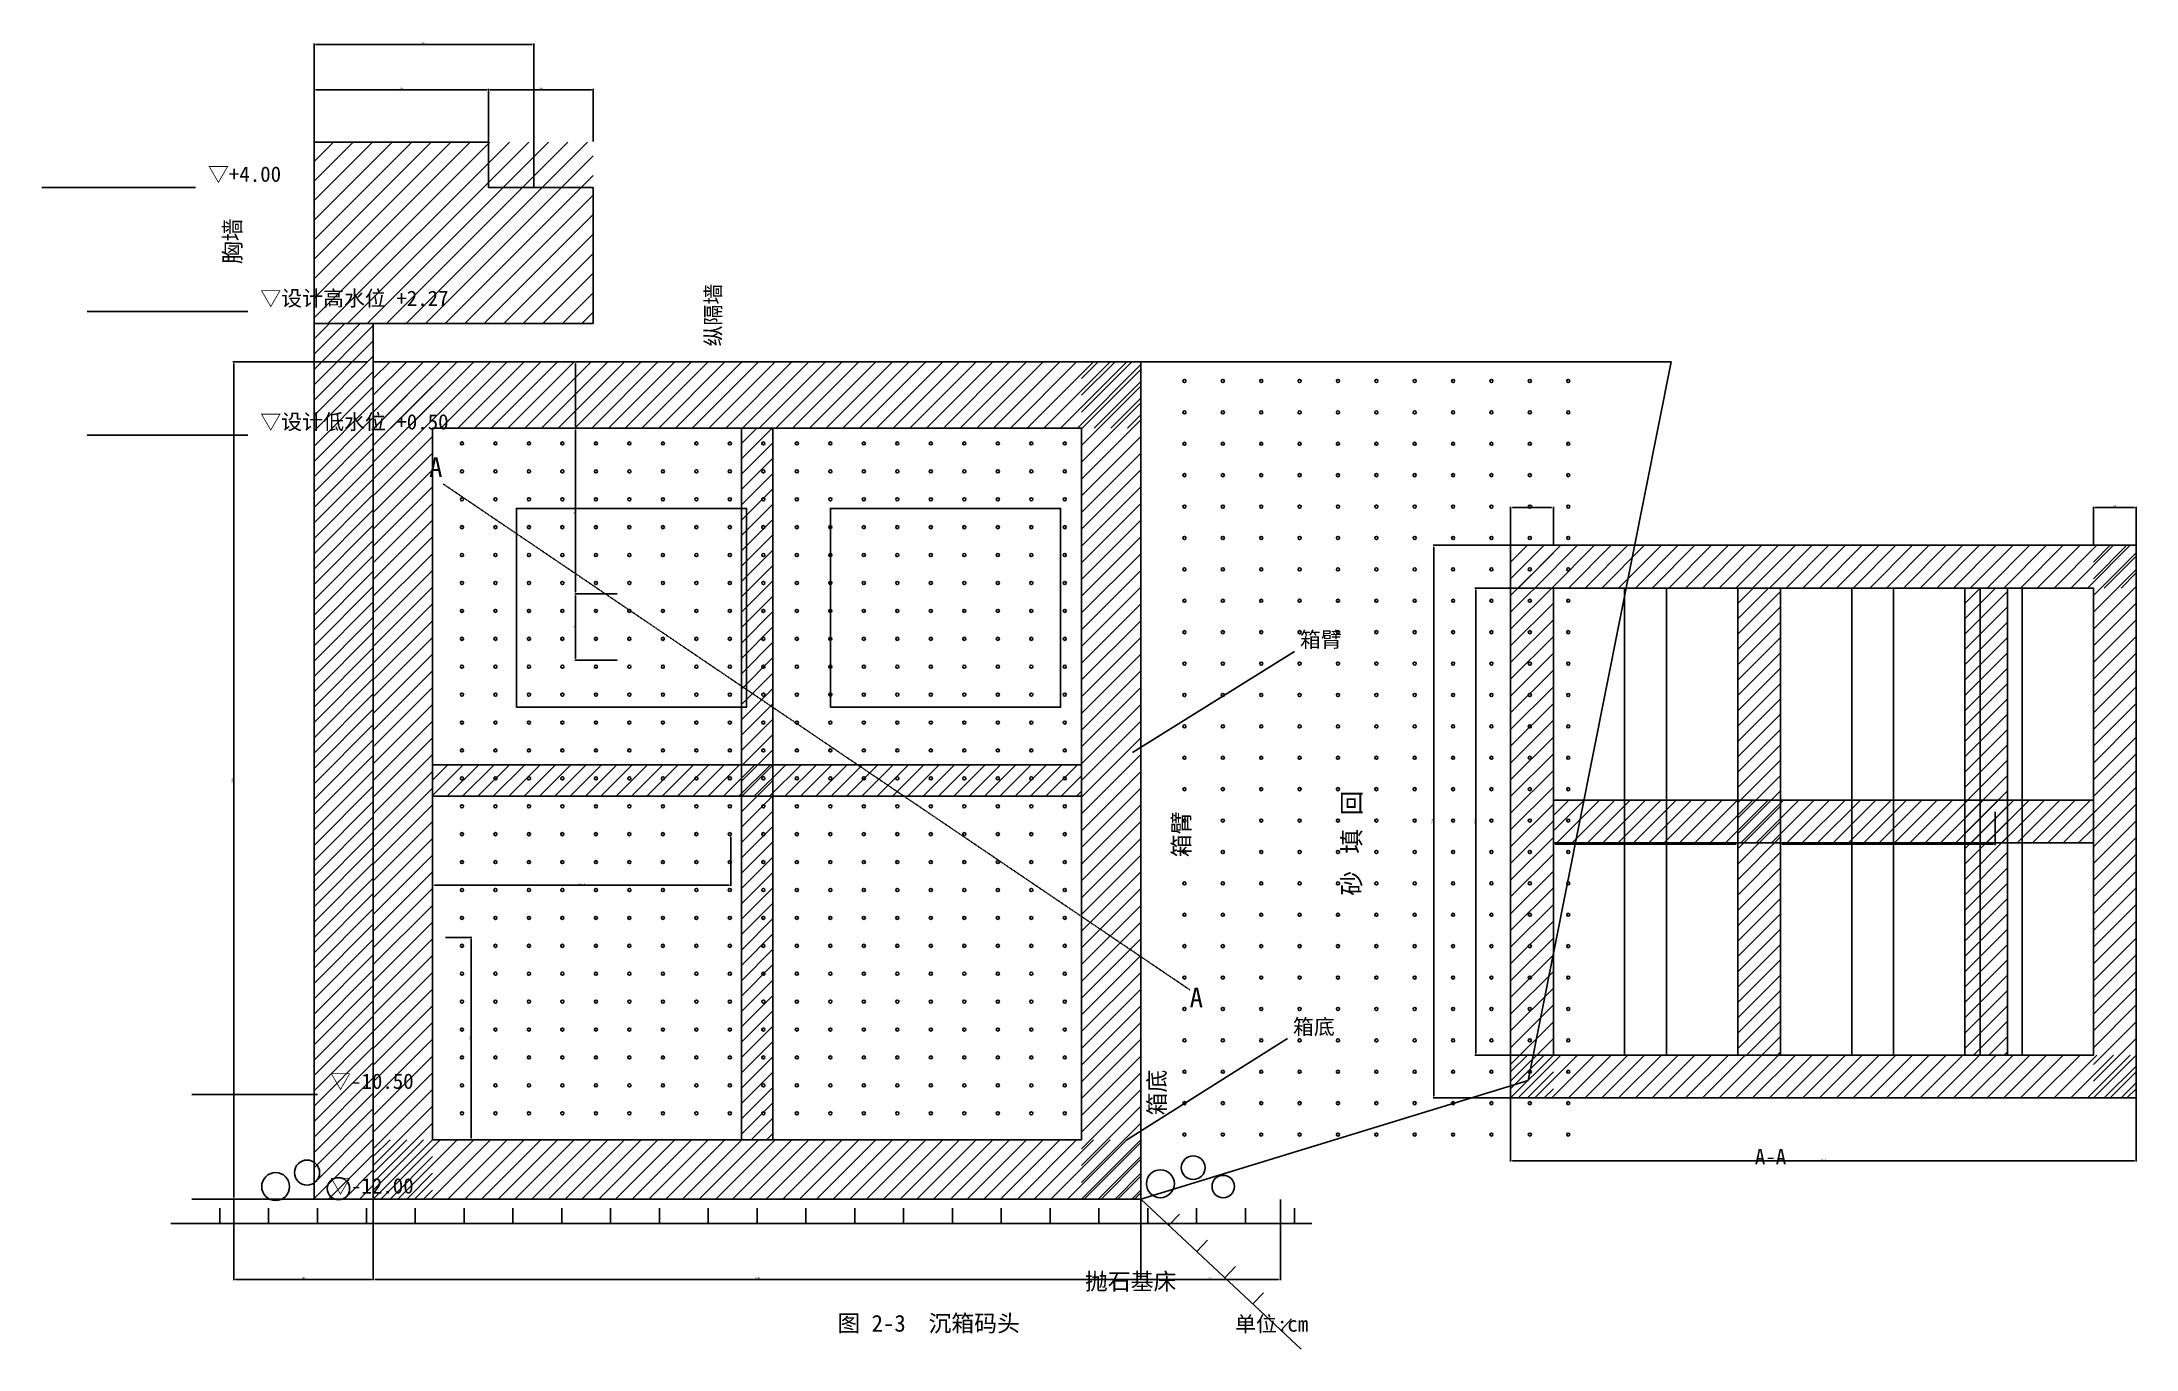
# Model space of a CAD drawing. Header units: metres. Extents: x 25 to 3026, y -95 to 1779.
import ezdxf

# ---------------------------------------------------------------- set-up
doc = ezdxf.new("R2010")
doc.units = ezdxf.units.M
doc.linetypes.add('DASHED', pattern=[0.75, 0.5, -0.25])
for name, color, linetype in [('BACKFILL', 8, 'Continuous'), ('CAISSON', 7, 'Continuous'), ('CENTER', 8, 'Continuous'), ('CUT', 7, 'Continuous'), ('DIM', 2, 'Continuous'), ('FOUNDATION', 8, 'Continuous'), ('HATCH', 8, 'Continuous'), ('LEVEL', 7, 'Continuous'), ('STRUCTURE', 7, 'Continuous'), ('TEXT', 7, 'Continuous')]:
    doc.layers.add(name, color=color, linetype=linetype)
doc.styles.add('CN-SIMSUN', font='SimSun.ttf')
doc.dimstyles.new('ISO-25', dxfattribs={"dimtxt": 2.5, "dimasz": 2.5, "dimexe": 1.25, "dimexo": 0.625, "dimtad": 1, "dimdsep": 46, "dimtxsty": 'Standard', "dimcen": 2.5, "dimadec": 0, "dimazin": 0, "dimtfac": 1, "dimtmove": 0, "dimatfit": 3, "dimfxl": 1, "dimarcsym": 0})

msp = doc.modelspace()

# ---------------------------------------------------------------- texts
at = {"layer": 'TEXT', "style": 'CN-SIMSUN'}
for s, height, p in [('▽+4.00', 22, (263, 1578)), ('▽设计高水位 +2.27', 22, (338, 1400)), ('▽设计低水位 +0.50', 22, (338, 1223)), ('A', 28, (580, 1155)), ('箱臂', 22, (1828, 911)), ('A', 28, (1670, 395)), ('箱底', 22, (1818, 356)), ('▽-10.50', 22, (438, 278)), ('A-A', 22, (2480, 170)), ('▽-12.00', 22, (438, 128)), ('抛石基床', 24, (1520, -10)), ('图 2-3  沉箱码头', 24, (1165, -70)), ('单位:cm', 22, (1735, -70))]:
    msp.add_text(s, height=height, dxfattribs=at).set_placement(p)
for s, height, p in [('胸墙', 24, (310, 1460)), ('纵隔墙', 22, (998, 1342)), ('回', 26, (1915, 670)), ('箱臂', 24, (1670, 610)), ('填', 26, (1915, 615)), ('砂', 26, (1915, 555)), ('箱底', 24, (1635, 240))]:
    msp.add_text(s, height=height, rotation=90, dxfattribs=at).set_placement(p)

# ---------------------------------------------------------------- blocks, each defined once
blk = doc.blocks.new('*D1')
at = {"layer": 'Defpoints', "color": 0, "transparency": 16777216}
for p in [(500, 120), (1600, 120), (1600, 5)]:
    blk.add_point(p, dxfattribs=at)
at = {"layer": 'DIM', "color": 0, "lineweight": -2, "transparency": 16777216}
for p, q in [((500, 119.4), (500, 3.8)), ((1600, 119.4), (1600, 3.8)), ((502.5, 5), (1597.5, 5))]:
    blk.add_line(p, q, dxfattribs=at)
at = {"layer": 'DIM', "color": 0, "transparency": 16777216}
for points in [[(502.5, 5.4), (502.5, 4.6), (500, 5)], [(1597.5, 5.4), (1597.5, 4.6), (1600, 5)]]:
    blk.add_solid(points, dxfattribs=at)
at = {"layer": 'DIM', "color": 0, "transparency": 16777216, "insert": (1050, 6.9), "char_height": 2.5, "attachment_point": 5}
blk.add_mtext('1100', dxfattribs=at)
blk = doc.blocks.new('*D2')
at = {"layer": 'Defpoints', "color": 0, "transparency": 16777216}
for p in [(300, 120), (500, 120), (500, 5)]:
    blk.add_point(p, dxfattribs=at)
at = {"layer": 'DIM', "color": 0, "lineweight": -2, "transparency": 16777216}
for p, q in [((300, 119.4), (300, 3.8)), ((500, 119.4), (500, 3.8)), ((302.5, 5), (497.5, 5))]:
    blk.add_line(p, q, dxfattribs=at)
at = {"layer": 'DIM', "color": 0, "transparency": 16777216}
for points in [[(302.5, 5.4), (302.5, 4.6), (300, 5)], [(497.5, 5.4), (497.5, 4.6), (500, 5)]]:
    blk.add_solid(points, dxfattribs=at)
at = {"layer": 'DIM', "color": 0, "transparency": 16777216, "insert": (400, 6.9), "char_height": 2.5, "attachment_point": 5}
blk.add_mtext('200', dxfattribs=at)
blk = doc.blocks.new('*D3')
at = {"layer": 'Defpoints', "color": 0, "transparency": 16777216}
for p in [(1600, 120), (1800, 120), (1800, 5)]:
    blk.add_point(p, dxfattribs=at)
at = {"layer": 'DIM', "color": 0, "lineweight": -2, "transparency": 16777216}
for p, q in [((1600, 119.4), (1600, 3.8)), ((1800, 119.4), (1800, 3.8)), ((1602.5, 5), (1797.5, 5))]:
    blk.add_line(p, q, dxfattribs=at)
at = {"layer": 'DIM', "color": 0, "transparency": 16777216}
for points in [[(1602.5, 5.4), (1602.5, 4.6), (1600, 5)], [(1797.5, 5.4), (1797.5, 4.6), (1800, 5)]]:
    blk.add_solid(points, dxfattribs=at)
at = {"layer": 'DIM', "color": 0, "transparency": 16777216, "insert": (1700, 6.9), "char_height": 2.5, "attachment_point": 5}
blk.add_mtext('200', dxfattribs=at)
blk = doc.blocks.new('*D4')
at = {"layer": 'Defpoints', "color": 0, "transparency": 16777216}
for p in [(300, 1320), (492, 1320), (492, 120)]:
    blk.add_point(p, dxfattribs=at)
at = {"layer": 'DIM', "color": 0, "lineweight": -2, "transparency": 16777216}
for p, q in [((491.4, 1320), (298.8, 1320)), ((300, 122.5), (300, 1317.5)), ((491.4, 120), (298.8, 120))]:
    blk.add_line(p, q, dxfattribs=at)
at = {"layer": 'DIM', "color": 0, "transparency": 16777216}
for points in [[(299.6, 1317.5), (300.4, 1317.5), (300, 1320)], [(299.6, 122.5), (300.4, 122.5), (300, 120)]]:
    blk.add_solid(points, dxfattribs=at)
at = {"layer": 'DIM', "color": 0, "transparency": 16777216, "insert": (298.1, 720), "char_height": 2.5, "attachment_point": 5, "rotation": 90}
blk.add_mtext('1200', dxfattribs=at)
blk = doc.blocks.new('*D5')
at = {"layer": 'Defpoints', "color": 0, "transparency": 16777216}
for p in [(815, 1710), (665, 1635), (815, 1635)]:
    blk.add_point(p, dxfattribs=at)
at = {"layer": 'DIM', "color": 0, "lineweight": -2, "transparency": 16777216}
for p, q in [((665, 1635.6), (665, 1711.2)), ((815, 1635.6), (815, 1711.2)), ((667.5, 1710), (812.5, 1710))]:
    blk.add_line(p, q, dxfattribs=at)
at = {"layer": 'DIM', "color": 0, "transparency": 16777216}
for points in [[(667.5, 1710.4), (667.5, 1709.6), (665, 1710)], [(812.5, 1710.4), (812.5, 1709.6), (815, 1710)]]:
    blk.add_solid(points, dxfattribs=at)
at = {"layer": 'DIM', "color": 0, "transparency": 16777216, "insert": (740, 1711.9), "char_height": 2.5, "attachment_point": 5}
blk.add_mtext('150', dxfattribs=at)
blk = doc.blocks.new('*D6')
at = {"layer": 'Defpoints', "color": 0, "transparency": 16777216}
for p in [(665, 1710), (415, 1635), (665, 1635)]:
    blk.add_point(p, dxfattribs=at)
at = {"layer": 'DIM', "color": 0, "lineweight": -2, "transparency": 16777216}
for p, q in [((415, 1635.6), (415, 1711.2)), ((665, 1635.6), (665, 1711.2)), ((417.5, 1710), (662.5, 1710))]:
    blk.add_line(p, q, dxfattribs=at)
at = {"layer": 'DIM', "color": 0, "transparency": 16777216}
for points in [[(417.5, 1710.4), (417.5, 1709.6), (415, 1710)], [(662.5, 1710.4), (662.5, 1709.6), (665, 1710)]]:
    blk.add_solid(points, dxfattribs=at)
at = {"layer": 'DIM', "color": 0, "transparency": 16777216, "insert": (540, 1711.9), "char_height": 2.5, "attachment_point": 5}
blk.add_mtext('250', dxfattribs=at)
blk = doc.blocks.new('*D7')
at = {"layer": 'Defpoints', "color": 0, "transparency": 16777216}
for p in [(730, 1775), (415, 1570), (730, 1570)]:
    blk.add_point(p, dxfattribs=at)
at = {"layer": 'DIM', "color": 0, "lineweight": -2, "transparency": 16777216}
for p, q in [((415, 1570.6), (415, 1776.2)), ((417.5, 1775), (727.5, 1775)), ((730, 1570.6), (730, 1776.2))]:
    blk.add_line(p, q, dxfattribs=at)
at = {"layer": 'DIM', "color": 0, "transparency": 16777216}
for points in [[(417.5, 1775.4), (417.5, 1774.6), (415, 1775)], [(727.5, 1775.4), (727.5, 1774.6), (730, 1775)]]:
    blk.add_solid(points, dxfattribs=at)
at = {"layer": 'DIM', "color": 0, "transparency": 16777216, "insert": (572.5, 1776.9), "char_height": 2.5, "attachment_point": 5}
blk.add_mtext('315', dxfattribs=at)
blk = doc.blocks.new('*D8')
at = {"layer": 'Defpoints', "color": 0, "transparency": 16777216}
for p in [(603, 495), (640, 495), (603, 205)]:
    blk.add_point(p, dxfattribs=at)
at = {"layer": 'DIM', "color": 0, "lineweight": -2, "transparency": 16777216}
for p, q in [((603.6, 495), (641.3, 495)), ((640, 207.5), (640, 492.5)), ((603.6, 205), (641.3, 205))]:
    blk.add_line(p, q, dxfattribs=at)
at = {"layer": 'DIM', "color": 0, "transparency": 16777216}
for points in [[(639.6, 492.5), (640.4, 492.5), (640, 495)], [(639.6, 207.5), (640.4, 207.5), (640, 205)]]:
    blk.add_solid(points, dxfattribs=at)
at = {"layer": 'DIM', "color": 0, "transparency": 16777216, "insert": (638.1, 350), "char_height": 2.5, "attachment_point": 5, "rotation": 90}
blk.add_mtext('290', dxfattribs=at)
blk = doc.blocks.new('*D9')
at = {"layer": 'Defpoints', "color": 0, "transparency": 16777216}
for p in [(585, 640), (1012.5, 640), (1012.5, 570)]:
    blk.add_point(p, dxfattribs=at)
at = {"layer": 'DIM', "color": 0, "lineweight": -2, "transparency": 16777216}
for p, q in [((585, 639.4), (585, 568.8)), ((1012.5, 639.4), (1012.5, 568.8)), ((587.5, 570), (1010, 570))]:
    blk.add_line(p, q, dxfattribs=at)
at = {"layer": 'DIM', "color": 0, "transparency": 16777216}
for points in [[(587.5, 570.4), (587.5, 569.6), (585, 570)], [(1010, 570.4), (1010, 569.6), (1012.5, 570)]]:
    blk.add_solid(points, dxfattribs=at)
at = {"layer": 'DIM', "color": 0, "transparency": 16777216, "insert": (798.8, 571.9), "char_height": 2.5, "attachment_point": 5}
blk.add_mtext('427.5', dxfattribs=at)
blk = doc.blocks.new('*D10')
at = {"layer": 'Defpoints', "color": 0, "transparency": 16777216}
for p in [(790, 1320), (850, 1320), (850, 1225)]:
    blk.add_point(p, dxfattribs=at)
at = {"layer": 'DIM', "color": 0, "lineweight": -2, "transparency": 16777216}
for p, q in [((849.4, 1320), (788.8, 1320)), ((790, 1227.5), (790, 1317.5)), ((849.4, 1225), (788.8, 1225))]:
    blk.add_line(p, q, dxfattribs=at)
at = {"layer": 'DIM', "color": 0, "transparency": 16777216}
for points in [[(789.6, 1317.5), (790.4, 1317.5), (790, 1320)], [(789.6, 1227.5), (790.4, 1227.5), (790, 1225)]]:
    blk.add_solid(points, dxfattribs=at)
at = {"layer": 'DIM', "color": 0, "transparency": 16777216, "insert": (788.1, 1272.5), "char_height": 2.5, "attachment_point": 5, "rotation": 90}
blk.add_mtext('95', dxfattribs=at)
blk = doc.blocks.new('*D11')
at = {"layer": 'Defpoints', "color": 0, "transparency": 16777216}
for p in [(790, 1225), (850, 1225), (850, 987.5)]:
    blk.add_point(p, dxfattribs=at)
at = {"layer": 'DIM', "color": 0, "lineweight": -2, "transparency": 16777216}
for p, q in [((849.4, 1225), (788.8, 1225)), ((790, 990), (790, 1222.5)), ((849.4, 987.5), (788.8, 987.5))]:
    blk.add_line(p, q, dxfattribs=at)
at = {"layer": 'DIM', "color": 0, "transparency": 16777216}
for points in [[(789.6, 1222.5), (790.4, 1222.5), (790, 1225)], [(789.6, 990), (790.4, 990), (790, 987.5)]]:
    blk.add_solid(points, dxfattribs=at)
at = {"layer": 'DIM', "color": 0, "transparency": 16777216, "insert": (788.1, 1106.2), "char_height": 2.5, "attachment_point": 5, "rotation": 90}
blk.add_mtext('237.5', dxfattribs=at)
blk = doc.blocks.new('*D12')
at = {"layer": 'Defpoints', "color": 0, "transparency": 16777216}
for p in [(790, 987.5), (850, 987.5), (850, 892.5)]:
    blk.add_point(p, dxfattribs=at)
at = {"layer": 'DIM', "color": 0, "lineweight": -2, "transparency": 16777216}
for p, q in [((849.4, 987.5), (788.8, 987.5)), ((790, 895), (790, 985)), ((849.4, 892.5), (788.8, 892.5))]:
    blk.add_line(p, q, dxfattribs=at)
at = {"layer": 'DIM', "color": 0, "transparency": 16777216}
for points in [[(789.6, 985), (790.4, 985), (790, 987.5)], [(789.6, 895), (790.4, 895), (790, 892.5)]]:
    blk.add_solid(points, dxfattribs=at)
at = {"layer": 'DIM', "color": 0, "transparency": 16777216, "insert": (788.1, 940), "char_height": 2.5, "attachment_point": 5, "rotation": 90}
blk.add_mtext('95', dxfattribs=at)
blk = doc.blocks.new('*D13')
at = {"layer": 'Defpoints', "color": 0, "transparency": 16777216}
for p in [(2130, 265), (3026.4, 265), (3026.4, 175)]:
    blk.add_point(p, dxfattribs=at)
at = {"layer": 'DIM', "color": 0, "lineweight": -2, "transparency": 16777216}
for p, q in [((2130, 264.4), (2130, 173.8)), ((3026.4, 264.4), (3026.4, 173.8)), ((2132.5, 175), (3023.9, 175))]:
    blk.add_line(p, q, dxfattribs=at)
at = {"layer": 'DIM', "color": 0, "transparency": 16777216}
for points in [[(2132.5, 175.4), (2132.5, 174.6), (2130, 175)], [(3023.9, 175.4), (3023.9, 174.6), (3026.4, 175)]]:
    blk.add_solid(points, dxfattribs=at)
at = {"layer": 'DIM', "color": 0, "transparency": 16777216, "insert": (2578.2, 176.9), "char_height": 2.5, "attachment_point": 5}
blk.add_mtext('1245', dxfattribs=at)
blk = doc.blocks.new('*D14')
at = {"layer": 'Defpoints', "color": 0, "transparency": 16777216}
for p in [(2020, 1057), (2130, 1057), (2130, 265)]:
    blk.add_point(p, dxfattribs=at)
at = {"layer": 'DIM', "color": 0, "lineweight": -2, "transparency": 16777216}
for p, q in [((2129.4, 1057), (2018.8, 1057)), ((2020, 267.5), (2020, 1054.5)), ((2129.4, 265), (2018.8, 265))]:
    blk.add_line(p, q, dxfattribs=at)
at = {"layer": 'DIM', "color": 0, "transparency": 16777216}
for points in [[(2019.6, 1054.5), (2020.4, 1054.5), (2020, 1057)], [(2019.6, 267.5), (2020.4, 267.5), (2020, 265)]]:
    blk.add_solid(points, dxfattribs=at)
at = {"layer": 'DIM', "color": 0, "transparency": 16777216, "insert": (2018.1, 661), "char_height": 2.5, "attachment_point": 5, "rotation": 90}
blk.add_mtext('1100', dxfattribs=at)
blk = doc.blocks.new('*D15')
at = {"layer": 'Defpoints', "color": 0, "transparency": 16777216}
for p in [(2080, 995.8), (2191.2, 995.8), (2191.2, 326.2)]:
    blk.add_point(p, dxfattribs=at)
at = {"layer": 'DIM', "color": 0, "lineweight": -2, "transparency": 16777216}
for p, q in [((2190.6, 995.8), (2078.8, 995.8)), ((2080, 328.7), (2080, 993.3)), ((2190.6, 326.2), (2078.8, 326.2))]:
    blk.add_line(p, q, dxfattribs=at)
at = {"layer": 'DIM', "color": 0, "transparency": 16777216}
for points in [[(2079.6, 993.3), (2080.4, 993.3), (2080, 995.8)], [(2079.6, 328.7), (2080.4, 328.7), (2080, 326.2)]]:
    blk.add_solid(points, dxfattribs=at)
at = {"layer": 'DIM', "color": 0, "transparency": 16777216, "insert": (2078.1, 661), "char_height": 2.5, "attachment_point": 5, "rotation": 90}
blk.add_mtext('930', dxfattribs=at)
blk = doc.blocks.new('*D16')
at = {"layer": 'Defpoints', "color": 0, "transparency": 16777216}
for p in [(2191.2, 675.4), (2455.4, 675.4), (2455.4, 628.6)]:
    blk.add_point(p, dxfattribs=at)
at = {"layer": 'DIM', "color": 0, "lineweight": -2, "transparency": 16777216}
for p, q in [((2191.2, 674.8), (2191.2, 627.3)), ((2455.4, 674.8), (2455.4, 627.3)), ((2193.7, 628.6), (2452.9, 628.6))]:
    blk.add_line(p, q, dxfattribs=at)
at = {"layer": 'DIM', "color": 0, "transparency": 16777216}
for points in [[(2193.7, 629), (2193.7, 628.2), (2191.2, 628.6)], [(2452.9, 629), (2452.9, 628.2), (2455.4, 628.6)]]:
    blk.add_solid(points, dxfattribs=at)
at = {"layer": 'DIM', "color": 0, "transparency": 16777216, "insert": (2323.3, 630.5), "char_height": 2.5, "attachment_point": 5}
blk.add_mtext('367', dxfattribs=at)
blk = doc.blocks.new('*D17')
at = {"layer": 'Defpoints', "color": 0, "transparency": 16777216}
for p in [(2516.6, 675.4), (2824.4, 675.4), (2824.4, 628.6)]:
    blk.add_point(p, dxfattribs=at)
at = {"layer": 'DIM', "color": 0, "lineweight": -2, "transparency": 16777216}
for p, q in [((2516.6, 674.8), (2516.6, 627.3)), ((2824.4, 674.8), (2824.4, 627.3)), ((2519.1, 628.6), (2821.9, 628.6))]:
    blk.add_line(p, q, dxfattribs=at)
at = {"layer": 'DIM', "color": 0, "transparency": 16777216}
for points in [[(2519.1, 629), (2519.1, 628.2), (2516.6, 628.6)], [(2821.9, 629), (2821.9, 628.2), (2824.4, 628.6)]]:
    blk.add_solid(points, dxfattribs=at)
at = {"layer": 'DIM', "color": 0, "transparency": 16777216, "insert": (2670.5, 630.5), "char_height": 2.5, "attachment_point": 5}
blk.add_mtext('427.5', dxfattribs=at)
blk = doc.blocks.new('*D18')
at = {"layer": 'Defpoints', "color": 0, "transparency": 16777216}
for p in [(2191.2, 1111), (2130, 1057), (2191.2, 1057)]:
    blk.add_point(p, dxfattribs=at)
at = {"layer": 'DIM', "color": 0, "lineweight": -2, "transparency": 16777216}
for p, q in [((2130, 1057.6), (2130, 1112.2)), ((2132.5, 1111), (2188.7, 1111)), ((2191.2, 1057.6), (2191.2, 1112.2))]:
    blk.add_line(p, q, dxfattribs=at)
at = {"layer": 'DIM', "color": 0, "transparency": 16777216}
for points in [[(2132.5, 1111.4), (2132.5, 1110.6), (2130, 1111)], [(2188.7, 1111.4), (2188.7, 1110.6), (2191.2, 1111)]]:
    blk.add_solid(points, dxfattribs=at)
at = {"layer": 'DIM', "color": 0, "transparency": 16777216, "insert": (2160.6, 1112.9), "char_height": 2.5, "attachment_point": 5}
blk.add_mtext('85', dxfattribs=at)
blk = doc.blocks.new('*D19')
at = {"layer": 'Defpoints', "color": 0, "transparency": 16777216}
for p in [(3026.4, 1111), (2965.2, 1057), (3026.4, 1057)]:
    blk.add_point(p, dxfattribs=at)
at = {"layer": 'DIM', "color": 0, "lineweight": -2, "transparency": 16777216}
for p, q in [((2965.2, 1057.6), (2965.2, 1112.2)), ((2967.7, 1111), (3023.9, 1111)), ((3026.4, 1057.6), (3026.4, 1112.2))]:
    blk.add_line(p, q, dxfattribs=at)
at = {"layer": 'DIM', "color": 0, "transparency": 16777216}
for points in [[(2967.7, 1111.4), (2967.7, 1110.6), (2965.2, 1111)], [(3023.9, 1111.4), (3023.9, 1110.6), (3026.4, 1111)]]:
    blk.add_solid(points, dxfattribs=at)
at = {"layer": 'DIM', "color": 0, "transparency": 16777216, "insert": (2995.8, 1112.9), "char_height": 2.5, "attachment_point": 5}
blk.add_mtext('85', dxfattribs=at)

# ---------------------------------------------------------------- dimensions: what is measured, and where the dimension line sits
at = {"layer": 'DIM'}
for base, p1, p2, text, picture, middle in [((730, 1775), (415, 1570), (730, 1570), '315', '*D7', (572.5, 1776.875)), ((665, 1710), (415, 1635), (665, 1635), '250', '*D6', (540, 1711.875)), ((815, 1710), (665, 1635), (815, 1635), '150', '*D5', (740, 1711.875)), ((2191.2, 1111), (2130, 1057), (2191.2, 1057), '85', '*D18', (2160.6, 1112.875)), ((3026.4, 1111), (2965.2, 1057), (3026.4, 1057), '85', '*D19', (2995.8, 1112.875)), ((2455.44, 628.6), (2191.2, 675.4), (2455.44, 675.4), '367', '*D16', (2323.32, 630.475)), ((2824.44, 628.6), (2516.64, 675.4), (2824.44, 675.4), '427.5', '*D17', (2670.54, 630.475)), ((1012.5, 570), (585, 640), (1012.5, 640), '427.5', '*D9', (798.75, 571.875)), ((3026.4, 175), (2130, 265), (3026.4, 265), '1245', '*D13', (2578.2, 176.875)), ((500, 5), (300, 120), (500, 120), '200', '*D2', (400, 6.875)), ((1600, 5), (500, 120), (1600, 120), '1100', '*D1', (1050, 6.875)), ((1800, 5), (1600, 120), (1800, 120), '200', '*D3', (1700, 6.875))]:
    dim = msp.add_linear_dim(base=base, p1=p1, p2=p2, text=text, dimstyle='ISO-25', dxfattribs=at)
    dim.commit()
    dim.dimension.update_dxf_attribs({"geometry": picture, "text_midpoint": middle})
for base, p1, p2, text, picture, middle in [((300, 1320), (492, 120), (492, 1320), '1200', '*D4', (298.125, 720)), ((790, 1320), (850, 1225), (850, 1320), '95', '*D10', (788.125, 1272.5)), ((790, 1225), (850, 987.5), (850, 1225), '237.5', '*D11', (788.125, 1106.25)), ((2020, 1057), (2130, 265), (2130, 1057), '1100', '*D14', (2018.125, 661)), ((2080, 995.8), (2191.2, 326.2), (2191.2, 995.8), '930', '*D15', (2078.125, 661)), ((790, 987.5), (850, 892.5), (850, 987.5), '95', '*D12', (788.125, 940)), ((640, 495), (603, 205), (603, 495), '290', '*D8', (638.125, 350))]:
    dim = msp.add_linear_dim(base=base, p1=p1, p2=p2, angle=90, text=text, dimstyle='ISO-25', dxfattribs=at)
    dim.commit()
    dim.dimension.update_dxf_attribs({"geometry": picture, "text_midpoint": middle})

# ---------------------------------------------------------------- linework, layer by layer
at = {"layer": 'BACKFILL'}
msp.add_lwpolyline([(1600, 120), (2155, 290), (2360, 1320), (1600, 1320), (1600, 120)], close=True, dxfattribs=at)
at = {"layer": 'CAISSON'}
for points in [[(500, 120), (1600, 120), (1600, 1320), (500, 1320), (500, 120)], [(585, 205), (1515, 205), (1515, 1225), (585, 1225), (585, 205)], [(1027.5, 205), (1072.5, 205), (1072.5, 1225), (1027.5, 1225), (1027.5, 205)], [(705, 825), (1035, 825), (1035, 1110), (705, 1110), (705, 825)], [(1155, 825), (1485, 825), (1485, 1110), (1155, 1110), (1155, 825)], [(2130, 265), (3026.4, 265), (3026.4, 1057), (2130, 1057), (2130, 265)], [(2191.2, 326.2), (2965.2, 326.2), (2965.2, 995.8), (2191.2, 995.8), (2191.2, 326.2)], [(2455.44, 326.2), (2516.64, 326.2), (2516.64, 995.8), (2455.44, 995.8), (2455.44, 326.2)], [(2780.88, 326.2), (2842.08, 326.2), (2842.08, 995.8), (2780.88, 995.8), (2780.88, 326.2)], [(585, 697.5), (1515, 697.5), (1515, 742.5), (585, 742.5), (585, 697.5)], [(2191.2, 630.4), (2965.2, 630.4), (2965.2, 691.6), (2191.2, 691.6), (2191.2, 630.4)]]:
    msp.add_lwpolyline(points, close=True, dxfattribs=at)
at = {"layer": 'CENTER'}
for p, q in [((2293.32, 326.2), (2293.32, 995.8)), ((2353.32, 326.2), (2353.32, 995.8)), ((2618.76, 326.2), (2618.76, 995.8)), ((2678.76, 326.2), (2678.76, 995.8)), ((2803.08, 326.2), (2803.08, 995.8)), ((2863.08, 326.2), (2863.08, 995.8))]:
    msp.add_line(p, q, dxfattribs=at)
at = {"layer": 'CUT', "linetype": 'DASHED'}
msp.add_line((600, 1145), (1670, 420), dxfattribs=at)
at = {"layer": 'FOUNDATION'}
for p, q in [((1600, 120), (1830, -95)), ((210, 85), (1845, 85))]:
    msp.add_line(p, q, dxfattribs=at)
for centre, radius in [((1675, 165), 17), ((360, 138), 20), ((405, 158), 18), ((450, 135), 16), ((1628, 142), 20), ((1718, 138), 16)]:
    msp.add_circle(centre, radius, dxfattribs=at)
at = {"layer": 'HATCH'}
for p, q in [((415, 1635), (415, 1635)), ((415, 1607), (443, 1635)), ((415, 1579), (471, 1635)), ((415, 1551), (499, 1635)), ((415, 1523), (527, 1635)), ((415, 1495), (555, 1635)), ((415, 1467), (583, 1635)), ((415, 1439), (611, 1635)), ((415, 1411), (639, 1635)), ((415, 1383), (667, 1635)), ((435, 1375), (695, 1635)), ((463, 1375), (723, 1635)), ((491, 1375), (751, 1635)), ((519, 1375), (779, 1635)), ((547, 1375), (807, 1635)), ((815, 1615), (575, 1375)), ((815, 1587), (603, 1375)), ((815, 1559), (631, 1375)), ((815, 1531), (659, 1375)), ((815, 1503), (687, 1375)), ((815, 1475), (715, 1375)), ((815, 1447), (743, 1375)), ((815, 1419), (771, 1375)), ((815, 1391), (799, 1375)), ((415, 1375), (415, 1375)), ((415, 1353), (437, 1375)), ((415, 1331), (459, 1375)), ((415, 1309), (481, 1375)), ((415, 1287), (500, 1372)), ((415, 1265), (500, 1350)), ((415, 1243), (500, 1328)), ((415, 1221), (500, 1306)), ((500, 1320), (500, 1320)), ((500, 1296), (524, 1320)), ((500, 1272), (548, 1320)), ((500, 1248), (572, 1320)), ((500, 1320), (500, 1320)), ((500, 1296), (524, 1320)), ((500, 1272), (548, 1320)), ((500, 1248), (572, 1320)), ((500, 1224), (585, 1309)), ((501, 1225), (596, 1320)), ((525, 1225), (620, 1320)), ((549, 1225), (644, 1320)), ((573, 1225), (668, 1320)), ((597, 1225), (692, 1320)), ((621, 1225), (716, 1320)), ((645, 1225), (740, 1320)), ((669, 1225), (764, 1320)), ((693, 1225), (788, 1320)), ((717, 1225), (812, 1320)), ((741, 1225), (836, 1320)), ((765, 1225), (860, 1320)), ((789, 1225), (884, 1320)), ((813, 1225), (908, 1320)), ((837, 1225), (932, 1320)), ((861, 1225), (956, 1320)), ((885, 1225), (980, 1320)), ((909, 1225), (1004, 1320)), ((933, 1225), (1028, 1320)), ((957, 1225), (1052, 1320)), ((981, 1225), (1076, 1320)), ((1005, 1225), (1100, 1320)), ((1029, 1225), (1124, 1320)), ((1053, 1225), (1148, 1320)), ((1077, 1225), (1172, 1320)), ((1101, 1225), (1196, 1320)), ((1125, 1225), (1220, 1320)), ((1149, 1225), (1244, 1320)), ((1173, 1225), (1268, 1320)), ((1197, 1225), (1292, 1320)), ((1221, 1225), (1316, 1320)), ((1245, 1225), (1340, 1320)), ((1269, 1225), (1364, 1320)), ((1293, 1225), (1388, 1320)), ((1317, 1225), (1412, 1320)), ((1341, 1225), (1436, 1320)), ((1365, 1225), (1460, 1320)), ((1389, 1225), (1484, 1320)), ((1413, 1225), (1508, 1320)), ((1437, 1225), (1532, 1320)), ((1461, 1225), (1556, 1320)), ((1485, 1225), (1580, 1320)), ((1600, 1316), (1509, 1225)), ((1515, 1320), (1515, 1320)), ((1515, 1296), (1539, 1320)), ((1515, 1272), (1563, 1320)), ((1515, 1248), (1587, 1320)), ((1515, 1224), (1600, 1309)), ((1600, 1292), (1533, 1225)), ((415, 1199), (500, 1284)), ((415, 1177), (500, 1262)), ((500, 1200), (585, 1285)), ((500, 1176), (585, 1261)), ((1515, 1200), (1600, 1285)), ((1515, 1176), (1600, 1261)), ((1600, 1268), (1557, 1225)), ((415, 1155), (500, 1240)), ((500, 1152), (585, 1237)), ((1515, 1152), (1600, 1237)), ((1600, 1244), (1581, 1225)), ((415, 1133), (500, 1218)), ((500, 1128), (585, 1213)), ((1027.5, 1225), (1027.5, 1225)), ((1027.5, 1203), (1049.5, 1225)), ((1027.5, 1181), (1071.5, 1225)), ((1027.5, 1159), (1072.5, 1204)), ((1515, 1128), (1600, 1213)), ((415, 1111), (500, 1196)), ((415, 1089), (500, 1174)), ((500, 1104), (585, 1189)), ((1027.5, 1137), (1072.5, 1182)), ((1515, 1104), (1600, 1189)), ((415, 1067), (500, 1152)), ((500, 1080), (585, 1165)), ((500, 1056), (585, 1141)), ((1027.5, 1115), (1072.5, 1160)), ((1515, 1080), (1600, 1165)), ((1515, 1056), (1600, 1141)), ((415, 1045), (500, 1130)), ((500, 1032), (585, 1117)), ((1027.5, 1093), (1072.5, 1138)), ((1027.5, 1071), (1072.5, 1116)), ((1515, 1032), (1600, 1117)), ((415, 1023), (500, 1108)), ((415, 1001), (500, 1086)), ((500, 1008), (585, 1093)), ((1027.5, 1049), (1072.5, 1094)), ((1515, 1008), (1600, 1093)), ((415, 979), (500, 1064)), ((500, 984), (585, 1069)), ((1027.5, 1027), (1072.5, 1072)), ((1515, 984), (1600, 1069)), ((2130, 1057), (2130, 1057)), ((2130, 1033), (2154, 1057)), ((2130, 1009), (2178, 1057)), ((2130, 1057), (2130, 1057)), ((2130, 1033), (2154, 1057)), ((2130, 1009), (2178, 1057)), ((2140.8, 995.8), (2202, 1057)), ((2164.8, 995.8), (2226, 1057)), ((2188.8, 995.8), (2250, 1057)), ((2212.8, 995.8), (2274, 1057)), ((2236.8, 995.8), (2298, 1057)), ((2260.8, 995.8), (2322, 1057)), ((2284.8, 995.8), (2346, 1057)), ((2308.8, 995.8), (2370, 1057)), ((2332.8, 995.8), (2394, 1057)), ((2356.8, 995.8), (2418, 1057)), ((2380.8, 995.8), (2442, 1057)), ((2404.8, 995.8), (2466, 1057)), ((2428.8, 995.8), (2490, 1057)), ((2452.8, 995.8), (2514, 1057)), ((2476.8, 995.8), (2538, 1057)), ((2500.8, 995.8), (2562, 1057)), ((2524.8, 995.8), (2586, 1057)), ((2548.8, 995.8), (2610, 1057)), ((2572.8, 995.8), (2634, 1057)), ((2596.8, 995.8), (2658, 1057)), ((2620.8, 995.8), (2682, 1057)), ((2644.8, 995.8), (2706, 1057)), ((2668.8, 995.8), (2730, 1057)), ((2692.8, 995.8), (2754, 1057)), ((2716.8, 995.8), (2778, 1057)), ((2740.8, 995.8), (2802, 1057)), ((2764.8, 995.8), (2826, 1057)), ((2788.8, 995.8), (2850, 1057)), ((2812.8, 995.8), (2874, 1057)), ((2836.8, 995.8), (2898, 1057)), ((2860.8, 995.8), (2922, 1057)), ((2884.8, 995.8), (2946, 1057)), ((2908.8, 995.8), (2970, 1057)), ((2932.8, 995.8), (2994, 1057)), ((2956.8, 995.8), (3018, 1057)), ((2965.2, 1057), (2965.2, 1057)), ((2965.2, 1033), (2989.2, 1057)), ((2965.2, 1009), (3013.2, 1057)), ((415, 957), (500, 1042)), ((500, 960), (585, 1045)), ((500, 936), (585, 1021)), ((1027.5, 1005), (1072.5, 1050)), ((1027.5, 983), (1072.5, 1028)), ((1515, 960), (1600, 1045)), ((1515, 936), (1600, 1021)), ((2130, 985), (2191.2, 1046.2)), ((2130, 961), (2191.2, 1022.2)), ((2965.2, 985), (3026.4, 1046.2)), ((2965.2, 961), (3026.4, 1022.2)), ((3026.4, 1041.4), (2980.8, 995.8)), ((415, 935), (500, 1020)), ((415, 913), (500, 998)), ((500, 912), (585, 997)), ((1027.5, 961), (1072.5, 1006)), ((1515, 912), (1600, 997)), ((2130, 937), (2191.2, 998.2)), ((2455.44, 995.8), (2455.44, 995.8)), ((2455.44, 973.8), (2477.44, 995.8)), ((2455.44, 951.8), (2499.44, 995.8)), ((2455.44, 929.8), (2516.64, 991)), ((2780.88, 995.8), (2780.88, 995.8)), ((2780.88, 973.8), (2802.88, 995.8)), ((2780.88, 951.8), (2824.88, 995.8)), ((2780.88, 929.8), (2842.08, 991)), ((2965.2, 937), (3026.4, 998.2)), ((3026.4, 1017.4), (3004.8, 995.8)), ((415, 891), (500, 976)), ((500, 888), (585, 973)), ((1027.5, 939), (1072.5, 984)), ((1027.5, 917), (1072.5, 962)), ((1515, 888), (1600, 973)), ((2130, 913), (2191.2, 974.2)), ((2455.44, 907.8), (2516.64, 969)), ((2780.88, 907.8), (2842.08, 969)), ((2965.2, 913), (3026.4, 974.2)), ((415, 869), (500, 954)), ((415, 847), (500, 932)), ((500, 864), (585, 949)), ((1027.5, 895), (1072.5, 940)), ((1515, 864), (1600, 949)), ((2130, 889), (2191.2, 950.2)), ((2455.44, 885.8), (2516.64, 947)), ((2780.88, 885.8), (2842.08, 947)), ((2965.2, 889), (3026.4, 950.2)), ((415, 825), (500, 910)), ((500, 840), (585, 925)), ((500, 816), (585, 901)), ((1027.5, 873), (1072.5, 918)), ((1515, 840), (1600, 925)), ((1515, 816), (1600, 901)), ((2130, 865), (2191.2, 926.2)), ((2130, 841), (2191.2, 902.2)), ((2455.44, 863.8), (2516.64, 925)), ((2455.44, 841.8), (2516.64, 903)), ((2780.88, 863.8), (2842.08, 925)), ((2780.88, 841.8), (2842.08, 903)), ((2965.2, 865), (3026.4, 926.2)), ((2965.2, 841), (3026.4, 902.2)), ((415, 803), (500, 888)), ((500, 792), (585, 877)), ((1027.5, 851), (1072.5, 896)), ((1027.5, 829), (1072.5, 874)), ((1515, 792), (1600, 877)), ((2130, 817), (2191.2, 878.2)), ((2455.44, 819.8), (2516.64, 881)), ((2780.88, 819.8), (2842.08, 881)), ((2965.2, 817), (3026.4, 878.2)), ((415, 781), (500, 866)), ((415, 759), (500, 844)), ((500, 768), (585, 853)), ((1027.5, 807), (1072.5, 852)), ((1515, 768), (1600, 853)), ((2130, 793), (2191.2, 854.2)), ((2455.44, 797.8), (2516.64, 859)), ((2780.88, 797.8), (2842.08, 859)), ((2965.2, 793), (3026.4, 854.2)), ((415, 737), (500, 822)), ((500, 744), (585, 829)), ((1027.5, 785), (1072.5, 830)), ((1515, 744), (1600, 829)), ((2130, 769), (2191.2, 830.2)), ((2455.44, 775.8), (2516.64, 837)), ((2455.44, 753.8), (2516.64, 815)), ((2780.88, 775.8), (2842.08, 837)), ((2780.88, 753.8), (2842.08, 815)), ((2965.2, 769), (3026.4, 830.2)), ((415, 715), (500, 800)), ((500, 720), (585, 805)), ((500, 696), (585, 781)), ((1027.5, 763), (1072.5, 808)), ((1027.5, 741), (1072.5, 786)), ((1515, 720), (1600, 805)), ((1515, 696), (1600, 781)), ((2130, 745), (2191.2, 806.2)), ((2130, 721), (2191.2, 782.2)), ((2455.44, 731.8), (2516.64, 793)), ((2780.88, 731.8), (2842.08, 793)), ((2965.2, 745), (3026.4, 806.2)), ((2965.2, 721), (3026.4, 782.2)), ((415, 693), (500, 778)), ((415, 671), (500, 756)), ((500, 672), (585, 757)), ((1027.5, 719), (1072.5, 764)), ((1515, 672), (1600, 757)), ((2130, 697), (2191.2, 758.2)), ((2455.44, 709.8), (2516.64, 771)), ((2780.88, 709.8), (2842.08, 771)), ((2965.2, 697), (3026.4, 758.2)), ((415, 649), (500, 734)), ((500, 648), (585, 733)), ((585, 742.5), (585, 742.5)), ((585, 720.5), (607, 742.5)), ((585, 698.5), (629, 742.5)), ((606, 697.5), (651, 742.5)), ((628, 697.5), (673, 742.5)), ((650, 697.5), (695, 742.5)), ((672, 697.5), (717, 742.5)), ((694, 697.5), (739, 742.5)), ((716, 697.5), (761, 742.5)), ((738, 697.5), (783, 742.5)), ((760, 697.5), (805, 742.5)), ((782, 697.5), (827, 742.5)), ((804, 697.5), (849, 742.5)), ((826, 697.5), (871, 742.5)), ((848, 697.5), (893, 742.5)), ((870, 697.5), (915, 742.5)), ((892, 697.5), (937, 742.5)), ((914, 697.5), (959, 742.5)), ((936, 697.5), (981, 742.5)), ((958, 697.5), (1003, 742.5)), ((980, 697.5), (1025, 742.5)), ((1002, 697.5), (1047, 742.5)), ((1024, 697.5), (1069, 742.5)), ((1027.5, 697), (1072.5, 742)), ((1046, 697.5), (1091, 742.5)), ((1068, 697.5), (1113, 742.5)), ((1090, 697.5), (1135, 742.5)), ((1112, 697.5), (1157, 742.5)), ((1134, 697.5), (1179, 742.5)), ((1156, 697.5), (1201, 742.5)), ((1178, 697.5), (1223, 742.5)), ((1200, 697.5), (1245, 742.5)), ((1222, 697.5), (1267, 742.5)), ((1244, 697.5), (1289, 742.5)), ((1266, 697.5), (1311, 742.5)), ((1288, 697.5), (1333, 742.5)), ((1310, 697.5), (1355, 742.5)), ((1332, 697.5), (1377, 742.5)), ((1354, 697.5), (1399, 742.5)), ((1376, 697.5), (1421, 742.5)), ((1398, 697.5), (1443, 742.5)), ((1420, 697.5), (1465, 742.5)), ((1442, 697.5), (1487, 742.5)), ((1464, 697.5), (1509, 742.5)), ((1515, 726.5), (1486, 697.5)), ((1515, 648), (1600, 733)), ((2130, 673), (2191.2, 734.2)), ((2455.44, 687.8), (2516.64, 749)), ((2455.44, 665.8), (2516.64, 727)), ((2780.88, 687.8), (2842.08, 749)), ((2780.88, 665.8), (2842.08, 727)), ((2965.2, 673), (3026.4, 734.2)), ((415, 627), (500, 712)), ((500, 624), (585, 709)), ((1027.5, 675), (1072.5, 720)), ((1027.5, 653), (1072.5, 698)), ((1515, 704.5), (1508, 697.5)), ((1515, 624), (1600, 709)), ((2130, 649), (2191.2, 710.2)), ((2191.2, 691.6), (2191.2, 691.6)), ((2191.2, 669.6), (2213.2, 691.6)), ((2191.2, 647.6), (2235.2, 691.6)), ((2196, 630.4), (2257.2, 691.6)), ((2218, 630.4), (2279.2, 691.6)), ((2240, 630.4), (2301.2, 691.6)), ((2262, 630.4), (2323.2, 691.6)), ((2284, 630.4), (2345.2, 691.6)), ((2306, 630.4), (2367.2, 691.6)), ((2328, 630.4), (2389.2, 691.6)), ((2350, 630.4), (2411.2, 691.6)), ((2372, 630.4), (2433.2, 691.6)), ((2394, 630.4), (2455.2, 691.6)), ((2416, 630.4), (2477.2, 691.6)), ((2438, 630.4), (2499.2, 691.6)), ((2455.44, 643.8), (2516.64, 705)), ((2460, 630.4), (2521.2, 691.6)), ((2482, 630.4), (2543.2, 691.6)), ((2504, 630.4), (2565.2, 691.6)), ((2526, 630.4), (2587.2, 691.6)), ((2548, 630.4), (2609.2, 691.6)), ((2570, 630.4), (2631.2, 691.6)), ((2592, 630.4), (2653.2, 691.6)), ((2614, 630.4), (2675.2, 691.6)), ((2636, 630.4), (2697.2, 691.6)), ((2658, 630.4), (2719.2, 691.6)), ((2680, 630.4), (2741.2, 691.6)), ((2702, 630.4), (2763.2, 691.6)), ((2724, 630.4), (2785.2, 691.6)), ((2746, 630.4), (2807.2, 691.6)), ((2768, 630.4), (2829.2, 691.6)), ((2780.88, 643.8), (2842.08, 705)), ((2790, 630.4), (2851.2, 691.6)), ((2812, 630.4), (2873.2, 691.6)), ((2834, 630.4), (2895.2, 691.6)), ((2856, 630.4), (2917.2, 691.6)), ((2878, 630.4), (2939.2, 691.6)), ((2900, 630.4), (2961.2, 691.6)), ((2965.2, 649), (3026.4, 710.2)), ((415, 605), (500, 690)), ((415, 583), (500, 668)), ((500, 600), (585, 685)), ((500, 576), (585, 661)), ((1027.5, 631), (1072.5, 676)), ((1515, 600), (1600, 685)), ((1515, 576), (1600, 661)), ((2130, 625), (2191.2, 686.2)), ((2130, 601), (2191.2, 662.2)), ((2455.44, 621.8), (2516.64, 683)), ((2455.44, 599.8), (2516.64, 661)), ((2780.88, 621.8), (2842.08, 683)), ((2780.88, 599.8), (2842.08, 661)), ((2965.2, 673.6), (2922, 630.4)), ((2965.2, 625), (3026.4, 686.2)), ((2965.2, 601), (3026.4, 662.2)), ((415, 561), (500, 646)), ((500, 552), (585, 637)), ((1027.5, 609), (1072.5, 654)), ((1027.5, 587), (1072.5, 632)), ((1515, 552), (1600, 637)), ((2130, 577), (2191.2, 638.2)), ((2455.44, 577.8), (2516.64, 639)), ((2780.88, 577.8), (2842.08, 639)), ((2965.2, 651.6), (2944, 630.4)), ((2965.2, 577), (3026.4, 638.2)), ((415, 539), (500, 624)), ((415, 517), (500, 602)), ((500, 528), (585, 613)), ((1027.5, 565), (1072.5, 610)), ((1515, 528), (1600, 613)), ((2130, 553), (2191.2, 614.2)), ((2455.44, 555.8), (2516.64, 617)), ((2780.88, 555.8), (2842.08, 617)), ((2965.2, 553), (3026.4, 614.2)), ((415, 495), (500, 580)), ((500, 504), (585, 589)), ((1027.5, 543), (1072.5, 588)), ((1515, 504), (1600, 589)), ((2130, 529), (2191.2, 590.2)), ((2455.44, 533.8), (2516.64, 595)), ((2455.44, 511.8), (2516.64, 573)), ((2780.88, 533.8), (2842.08, 595)), ((2780.88, 511.8), (2842.08, 573)), ((2965.2, 529), (3026.4, 590.2)), ((415, 473), (500, 558)), ((500, 480), (585, 565)), ((500, 456), (585, 541)), ((1027.5, 521), (1072.5, 566)), ((1027.5, 499), (1072.5, 544)), ((1515, 480), (1600, 565)), ((1515, 456), (1600, 541)), ((2130, 505), (2191.2, 566.2)), ((2130, 481), (2191.2, 542.2)), ((2455.44, 489.8), (2516.64, 551)), ((2780.88, 489.8), (2842.08, 551)), ((2965.2, 505), (3026.4, 566.2)), ((2965.2, 481), (3026.4, 542.2)), ((415, 451), (500, 536)), ((415, 429), (500, 514)), ((500, 432), (585, 517)), ((1027.5, 477), (1072.5, 522)), ((1515, 432), (1600, 517)), ((2130, 457), (2191.2, 518.2)), ((2455.44, 467.8), (2516.64, 529)), ((2780.88, 467.8), (2842.08, 529)), ((2965.2, 457), (3026.4, 518.2)), ((415, 407), (500, 492)), ((500, 408), (585, 493)), ((1027.5, 455), (1072.5, 500)), ((1515, 408), (1600, 493)), ((2130, 433), (2191.2, 494.2)), ((2455.44, 445.8), (2516.64, 507)), ((2455.44, 423.8), (2516.64, 485)), ((2780.88, 445.8), (2842.08, 507)), ((2780.88, 423.8), (2842.08, 485)), ((2965.2, 433), (3026.4, 494.2)), ((415, 385), (500, 470)), ((500, 384), (585, 469)), ((1027.5, 433), (1072.5, 478)), ((1027.5, 411), (1072.5, 456)), ((1515, 384), (1600, 469)), ((2130, 409), (2191.2, 470.2)), ((2455.44, 401.8), (2516.64, 463)), ((2780.88, 401.8), (2842.08, 463)), ((2965.2, 409), (3026.4, 470.2)), ((415, 363), (500, 448)), ((415, 341), (500, 426)), ((500, 360), (585, 445)), ((500, 336), (585, 421)), ((1027.5, 389), (1072.5, 434)), ((1515, 360), (1600, 445)), ((1515, 336), (1600, 421)), ((2130, 385), (2191.2, 446.2)), ((2130, 361), (2191.2, 422.2)), ((2455.44, 379.8), (2516.64, 441)), ((2780.88, 379.8), (2842.08, 441)), ((2965.2, 385), (3026.4, 446.2)), ((2965.2, 361), (3026.4, 422.2)), ((415, 319), (500, 404)), ((500, 312), (585, 397)), ((1027.5, 367), (1072.5, 412)), ((1515, 312), (1600, 397)), ((2130, 337), (2191.2, 398.2)), ((2455.44, 357.8), (2516.64, 419)), ((2455.44, 335.8), (2516.64, 397)), ((2780.88, 357.8), (2842.08, 419)), ((2780.88, 335.8), (2842.08, 397)), ((2965.2, 337), (3026.4, 398.2)), ((415, 297), (500, 382)), ((500, 288), (585, 373)), ((1027.5, 345), (1072.5, 390)), ((1027.5, 323), (1072.5, 368)), ((1515, 288), (1600, 373)), ((2130, 313), (2191.2, 374.2)), ((2516.64, 375), (2467.84, 326.2)), ((2842.08, 375), (2793.28, 326.2)), ((2965.2, 313), (3026.4, 374.2)), ((415, 275), (500, 360)), ((415, 253), (500, 338)), ((500, 264), (585, 349)), ((1027.5, 301), (1072.5, 346)), ((1515, 264), (1600, 349)), ((2130, 289), (2191.2, 350.2)), ((2516.64, 353), (2489.84, 326.2)), ((2516.64, 331), (2511.84, 326.2)), ((2842.08, 353), (2815.28, 326.2)), ((2842.08, 331), (2837.28, 326.2)), ((2965.2, 289), (3026.4, 350.2)), ((415, 231), (500, 316)), ((500, 240), (585, 325)), ((500, 216), (585, 301)), ((1027.5, 279), (1072.5, 324)), ((1027.5, 257), (1072.5, 302)), ((1515, 240), (1600, 325)), ((1515, 216), (1600, 301)), ((2130, 302.2), (2154, 326.2)), ((2130, 278.2), (2178, 326.2)), ((2130, 265), (2191.2, 326.2)), ((2140.8, 265), (2202, 326.2)), ((2191.2, 302.2), (2154, 265)), ((2164.8, 265), (2226, 326.2)), ((2188.8, 265), (2250, 326.2)), ((2212.8, 265), (2274, 326.2)), ((2236.8, 265), (2298, 326.2)), ((2260.8, 265), (2322, 326.2)), ((2284.8, 265), (2346, 326.2)), ((2308.8, 265), (2370, 326.2)), ((2332.8, 265), (2394, 326.2)), ((2356.8, 265), (2418, 326.2)), ((2380.8, 265), (2442, 326.2)), ((2404.8, 265), (2466, 326.2)), ((2428.8, 265), (2490, 326.2)), ((2452.8, 265), (2514, 326.2)), ((2476.8, 265), (2538, 326.2)), ((2500.8, 265), (2562, 326.2)), ((2524.8, 265), (2586, 326.2)), ((2548.8, 265), (2610, 326.2)), ((2572.8, 265), (2634, 326.2)), ((2596.8, 265), (2658, 326.2)), ((2620.8, 265), (2682, 326.2)), ((2644.8, 265), (2706, 326.2)), ((2668.8, 265), (2730, 326.2)), ((2692.8, 265), (2754, 326.2)), ((2716.8, 265), (2778, 326.2)), ((2740.8, 265), (2802, 326.2)), ((2764.8, 265), (2826, 326.2)), ((2788.8, 265), (2850, 326.2)), ((2812.8, 265), (2874, 326.2)), ((2836.8, 265), (2898, 326.2)), ((2860.8, 265), (2922, 326.2)), ((2884.8, 265), (2946, 326.2)), ((2908.8, 265), (2970, 326.2)), ((2932.8, 265), (2994, 326.2)), ((2956.8, 265), (3018, 326.2)), ((2965.2, 265), (3026.4, 326.2)), ((3026.4, 310.6), (2980.8, 265)), ((3026.4, 302.2), (2989.2, 265)), ((415, 209), (500, 294)), ((415, 187), (500, 272)), ((500, 192), (585, 277)), ((1027.5, 235), (1072.5, 280)), ((1515, 192), (1600, 277)), ((2191.2, 278.2), (2178, 265)), ((3026.4, 286.6), (3004.8, 265)), ((3026.4, 278.2), (3013.2, 265)), ((415, 165), (500, 250)), ((500, 168), (585, 253)), ((1027.5, 213), (1072.5, 258)), ((1515, 168), (1600, 253)), ((415, 143), (500, 228)), ((500, 144), (585, 229)), ((1072.5, 236), (1041.5, 205)), ((1072.5, 214), (1063.5, 205)), ((1515, 144), (1600, 229)), ((415, 121), (500, 206)), ((500, 184), (436, 120)), ((500, 205), (500, 205)), ((500, 181), (524, 205)), ((500, 157), (548, 205)), ((500, 133), (572, 205)), ((500, 120), (585, 205)), ((511, 120), (596, 205)), ((585, 181), (524, 120)), ((535, 120), (620, 205)), ((559, 120), (644, 205)), ((583, 120), (668, 205)), ((607, 120), (692, 205)), ((631, 120), (716, 205)), ((655, 120), (740, 205)), ((679, 120), (764, 205)), ((703, 120), (788, 205)), ((727, 120), (812, 205)), ((751, 120), (836, 205)), ((775, 120), (860, 205)), ((799, 120), (884, 205)), ((823, 120), (908, 205)), ((847, 120), (932, 205)), ((871, 120), (956, 205)), ((895, 120), (980, 205)), ((919, 120), (1004, 205)), ((943, 120), (1028, 205)), ((967, 120), (1052, 205)), ((991, 120), (1076, 205)), ((1015, 120), (1100, 205)), ((1039, 120), (1124, 205)), ((1063, 120), (1148, 205)), ((1087, 120), (1172, 205)), ((1111, 120), (1196, 205)), ((1135, 120), (1220, 205)), ((1159, 120), (1244, 205)), ((1183, 120), (1268, 205)), ((1207, 120), (1292, 205)), ((1231, 120), (1316, 205)), ((1255, 120), (1340, 205)), ((1279, 120), (1364, 205)), ((1303, 120), (1388, 205)), ((1327, 120), (1412, 205)), ((1351, 120), (1436, 205)), ((1375, 120), (1460, 205)), ((1399, 120), (1484, 205)), ((1423, 120), (1508, 205)), ((1447, 120), (1532, 205)), ((1471, 120), (1556, 205)), ((1495, 120), (1580, 205)), ((1515, 120), (1600, 205)), ((1600, 201), (1519, 120)), ((1600, 181), (1539, 120)), ((500, 162), (458, 120)), ((585, 157), (548, 120)), ((1600, 177), (1543, 120)), ((1600, 157), (1563, 120)), ((1600, 153), (1567, 120)), ((500, 140), (480, 120)), ((585, 133), (572, 120)), ((1600, 133), (1587, 120)), ((1600, 129), (1591, 120)), ((280, 85), (280, 107)), ((350, 85), (350, 107)), ((420, 85), (420, 107)), ((490, 85), (490, 107)), ((560, 85), (560, 107)), ((630, 85), (630, 107)), ((700, 85), (700, 107)), ((770, 85), (770, 107)), ((840, 85), (840, 107)), ((910, 85), (910, 107)), ((980, 85), (980, 107)), ((1050, 85), (1050, 107)), ((1120, 85), (1120, 107)), ((1190, 85), (1190, 107)), ((1260, 85), (1260, 107)), ((1330, 85), (1330, 107)), ((1400, 85), (1400, 107)), ((1470, 85), (1470, 107)), ((1540, 85), (1540, 107)), ((1610, 85), (1610, 107)), ((1640.179, 82.441), (1655.202, 98.513)), ((1680, 85), (1680, 107)), ((1750, 85), (1750, 107)), ((1820, 85), (1820, 107)), ((1680.358, 44.883), (1695.381, 60.954)), ((1720.537, 7.324), (1735.56, 23.396)), ((1760.716, -30.234), (1775.739, -14.163)), ((1800.895, -67.793), (1815.918, -51.721))]:
    msp.add_line(p, q, dxfattribs=at)
for centre in [(1662.5, 1292.5), (1717.5, 1292.5), (1772.5, 1292.5), (1827.5, 1292.5), (1882.5, 1292.5), (1937.5, 1292.5), (1992.5, 1292.5), (2047.5, 1292.5), (2102.5, 1292.5), (2157.5, 1292.5), (2212.5, 1292.5), (1662.5, 1247.5), (1717.5, 1247.5), (1772.5, 1247.5), (1827.5, 1247.5), (1882.5, 1247.5), (1937.5, 1247.5), (1992.5, 1247.5), (2047.5, 1247.5), (2102.5, 1247.5), (2157.5, 1247.5), (2212.5, 1247.5), (627, 1203), (675, 1203), (723, 1203), (771, 1203), (819, 1203), (867, 1203), (915, 1203), (963, 1203), (1011, 1203), (1059, 1203), (1107, 1203), (1155, 1203), (1203, 1203), (1251, 1203), (1299, 1203), (1347, 1203), (1395, 1203), (1443, 1203), (1491, 1203), (1662.5, 1202.5), (1717.5, 1202.5), (1772.5, 1202.5), (1827.5, 1202.5), (1882.5, 1202.5), (1937.5, 1202.5), (1992.5, 1202.5), (2047.5, 1202.5), (2102.5, 1202.5), (2157.5, 1202.5), (2212.5, 1202.5), (627, 1163), (675, 1163), (723, 1163), (771, 1163), (819, 1163), (867, 1163), (915, 1163), (963, 1163), (1011, 1163), (1059, 1163), (1107, 1163), (1155, 1163), (1203, 1163), (1251, 1163), (1299, 1163), (1347, 1163), (1395, 1163), (1443, 1163), (1491, 1163), (1662.5, 1157.5), (1717.5, 1157.5), (1772.5, 1157.5), (1827.5, 1157.5), (1882.5, 1157.5), (1937.5, 1157.5), (1992.5, 1157.5), (2047.5, 1157.5), (2102.5, 1157.5), (2157.5, 1157.5), (2212.5, 1157.5), (627, 1123), (675, 1123), (723, 1123), (771, 1123), (819, 1123), (867, 1123), (915, 1123), (963, 1123), (1011, 1123), (1059, 1123), (1107, 1123), (1155, 1123), (1203, 1123), (1251, 1123), (1299, 1123), (1347, 1123), (1395, 1123), (1443, 1123), (1491, 1123), (1662.5, 1112.5), (1717.5, 1112.5), (1772.5, 1112.5), (1827.5, 1112.5), (1882.5, 1112.5), (1937.5, 1112.5), (1992.5, 1112.5), (2047.5, 1112.5), (2102.5, 1112.5), (2157.5, 1112.5), (2212.5, 1112.5), (627, 1083), (675, 1083), (723, 1083), (771, 1083), (819, 1083), (867, 1083), (915, 1083), (963, 1083), (1011, 1083), (1059, 1083), (1107, 1083), (1155, 1083), (1203, 1083), (1251, 1083), (1299, 1083), (1347, 1083), (1395, 1083), (1443, 1083), (1491, 1083), (1662.5, 1067.5), (1717.5, 1067.5), (1772.5, 1067.5), (1827.5, 1067.5), (1882.5, 1067.5), (1937.5, 1067.5), (1992.5, 1067.5), (2047.5, 1067.5), (2102.5, 1067.5), (2157.5, 1067.5), (2212.5, 1067.5), (627, 1043), (675, 1043), (723, 1043), (771, 1043), (819, 1043), (867, 1043), (915, 1043), (963, 1043), (1011, 1043), (1059, 1043), (1107, 1043), (1155, 1043), (1203, 1043), (1251, 1043), (1299, 1043), (1347, 1043), (1395, 1043), (1443, 1043), (1491, 1043), (1662.5, 1022.5), (1717.5, 1022.5), (1772.5, 1022.5), (1827.5, 1022.5), (1882.5, 1022.5), (1937.5, 1022.5), (1992.5, 1022.5), (2047.5, 1022.5), (2102.5, 1022.5), (2157.5, 1022.5), (2212.5, 1022.5), (627, 1003), (675, 1003), (723, 1003), (771, 1003), (819, 1003), (867, 1003), (915, 1003), (963, 1003), (1011, 1003), (1059, 1003), (1107, 1003), (1155, 1003), (1203, 1003), (1251, 1003), (1299, 1003), (1347, 1003), (1395, 1003), (1443, 1003), (1491, 1003), (627, 963), (675, 963), (723, 963), (771, 963), (819, 963), (867, 963), (915, 963), (963, 963), (1011, 963), (1059, 963), (1107, 963), (1155, 963), (1203, 963), (1251, 963), (1299, 963), (1347, 963), (1395, 963), (1443, 963), (1491, 963), (1662.5, 977.5), (1717.5, 977.5), (1772.5, 977.5), (1827.5, 977.5), (1882.5, 977.5), (1937.5, 977.5), (1992.5, 977.5), (2047.5, 977.5), (2102.5, 977.5), (2157.5, 977.5), (2212.5, 977.5), (1662.5, 932.5), (1717.5, 932.5), (1772.5, 932.5), (1827.5, 932.5), (1882.5, 932.5), (1937.5, 932.5), (1992.5, 932.5), (2047.5, 932.5), (2102.5, 932.5), (2157.5, 932.5), (2212.5, 932.5), (627, 923), (675, 923), (723, 923), (771, 923), (819, 923), (867, 923), (915, 923), (963, 923), (1011, 923), (1059, 923), (1107, 923), (1155, 923), (1203, 923), (1251, 923), (1299, 923), (1347, 923), (1395, 923), (1443, 923), (1491, 923), (627, 883), (675, 883), (723, 883), (771, 883), (819, 883), (867, 883), (915, 883), (963, 883), (1011, 883), (1059, 883), (1107, 883), (1155, 883), (1203, 883), (1251, 883), (1299, 883), (1347, 883), (1395, 883), (1443, 883), (1491, 883), (1662.5, 887.5), (1717.5, 887.5), (1772.5, 887.5), (1827.5, 887.5), (1882.5, 887.5), (1937.5, 887.5), (1992.5, 887.5), (2047.5, 887.5), (2102.5, 887.5), (2157.5, 887.5), (2212.5, 887.5), (627, 843), (675, 843), (723, 843), (771, 843), (819, 843), (867, 843), (915, 843), (963, 843), (1011, 843), (1059, 843), (1107, 843), (1155, 843), (1203, 843), (1251, 843), (1299, 843), (1347, 843), (1395, 843), (1443, 843), (1491, 843), (1662.5, 842.5), (1717.5, 842.5), (1772.5, 842.5), (1827.5, 842.5), (1882.5, 842.5), (1937.5, 842.5), (1992.5, 842.5), (2047.5, 842.5), (2102.5, 842.5), (2157.5, 842.5), (2212.5, 842.5), (627, 803), (675, 803), (723, 803), (771, 803), (819, 803), (867, 803), (915, 803), (963, 803), (1011, 803), (1059, 803), (1107, 803), (1155, 803), (1203, 803), (1251, 803), (1299, 803), (1347, 803), (1395, 803), (1443, 803), (1491, 803), (1662.5, 797.5), (1717.5, 797.5), (1772.5, 797.5), (1827.5, 797.5), (1882.5, 797.5), (1937.5, 797.5), (1992.5, 797.5), (2047.5, 797.5), (2102.5, 797.5), (2157.5, 797.5), (2212.5, 797.5), (627, 763), (675, 763), (723, 763), (771, 763), (819, 763), (867, 763), (915, 763), (963, 763), (1011, 763), (1059, 763), (1107, 763), (1155, 763), (1203, 763), (1251, 763), (1299, 763), (1347, 763), (1395, 763), (1443, 763), (1491, 763), (1662.5, 752.5), (1717.5, 752.5), (1772.5, 752.5), (1827.5, 752.5), (1882.5, 752.5), (1937.5, 752.5), (1992.5, 752.5), (2047.5, 752.5), (2102.5, 752.5), (2157.5, 752.5), (2212.5, 752.5), (627, 723), (675, 723), (723, 723), (771, 723), (819, 723), (867, 723), (915, 723), (963, 723), (1011, 723), (1059, 723), (1107, 723), (1155, 723), (1203, 723), (1251, 723), (1299, 723), (1347, 723), (1395, 723), (1443, 723), (1491, 723), (1662.5, 707.5), (1717.5, 707.5), (1772.5, 707.5), (1827.5, 707.5), (1882.5, 707.5), (1937.5, 707.5), (1992.5, 707.5), (2047.5, 707.5), (2102.5, 707.5), (2157.5, 707.5), (2212.5, 707.5), (627, 683), (675, 683), (723, 683), (771, 683), (819, 683), (867, 683), (915, 683), (963, 683), (1011, 683), (1059, 683), (1107, 683), (1155, 683), (1203, 683), (1251, 683), (1299, 683), (1347, 683), (1395, 683), (1443, 683), (1491, 683), (1662.5, 662.5), (1717.5, 662.5), (1772.5, 662.5), (1827.5, 662.5), (1882.5, 662.5), (1937.5, 662.5), (1992.5, 662.5), (2047.5, 662.5), (2102.5, 662.5), (2157.5, 662.5), (2212.5, 662.5), (627, 643), (675, 643), (723, 643), (771, 643), (819, 643), (867, 643), (915, 643), (963, 643), (1011, 643), (1059, 643), (1107, 643), (1155, 643), (1203, 643), (1251, 643), (1299, 643), (1347, 643), (1395, 643), (1443, 643), (1491, 643), (627, 603), (675, 603), (723, 603), (771, 603), (819, 603), (867, 603), (915, 603), (963, 603), (1011, 603), (1059, 603), (1107, 603), (1155, 603), (1203, 603), (1251, 603), (1299, 603), (1347, 603), (1395, 603), (1443, 603), (1491, 603), (1662.5, 617.5), (1717.5, 617.5), (1772.5, 617.5), (1827.5, 617.5), (1882.5, 617.5), (1937.5, 617.5), (1992.5, 617.5), (2047.5, 617.5), (2102.5, 617.5), (2157.5, 617.5), (2212.5, 617.5), (1662.5, 572.5), (1717.5, 572.5), (1772.5, 572.5), (1827.5, 572.5), (1882.5, 572.5), (1937.5, 572.5), (1992.5, 572.5), (2047.5, 572.5), (2102.5, 572.5), (2157.5, 572.5), (2212.5, 572.5), (627, 563), (675, 563), (723, 563), (771, 563), (819, 563), (867, 563), (915, 563), (963, 563), (1011, 563), (1059, 563), (1107, 563), (1155, 563), (1203, 563), (1251, 563), (1299, 563), (1347, 563), (1395, 563), (1443, 563), (1491, 563), (627, 523), (675, 523), (723, 523), (771, 523), (819, 523), (867, 523), (915, 523), (963, 523), (1011, 523), (1059, 523), (1107, 523), (1155, 523), (1203, 523), (1251, 523), (1299, 523), (1347, 523), (1395, 523), (1443, 523), (1491, 523), (1662.5, 527.5), (1717.5, 527.5), (1772.5, 527.5), (1827.5, 527.5), (1882.5, 527.5), (1937.5, 527.5), (1992.5, 527.5), (2047.5, 527.5), (2102.5, 527.5), (2157.5, 527.5), (2212.5, 527.5), (627, 483), (675, 483), (723, 483), (771, 483), (819, 483), (867, 483), (915, 483), (963, 483), (1011, 483), (1059, 483), (1107, 483), (1155, 483), (1203, 483), (1251, 483), (1299, 483), (1347, 483), (1395, 483), (1443, 483), (1491, 483), (1662.5, 482.5), (1717.5, 482.5), (1772.5, 482.5), (1827.5, 482.5), (1882.5, 482.5), (1937.5, 482.5), (1992.5, 482.5), (2047.5, 482.5), (2102.5, 482.5), (2157.5, 482.5), (2212.5, 482.5), (627, 443), (675, 443), (723, 443), (771, 443), (819, 443), (867, 443), (915, 443), (963, 443), (1011, 443), (1059, 443), (1107, 443), (1155, 443), (1203, 443), (1251, 443), (1299, 443), (1347, 443), (1395, 443), (1443, 443), (1491, 443), (1662.5, 437.5), (1717.5, 437.5), (1772.5, 437.5), (1827.5, 437.5), (1882.5, 437.5), (1937.5, 437.5), (1992.5, 437.5), (2047.5, 437.5), (2102.5, 437.5), (2157.5, 437.5), (2212.5, 437.5), (627, 403), (675, 403), (723, 403), (771, 403), (819, 403), (867, 403), (915, 403), (963, 403), (1011, 403), (1059, 403), (1107, 403), (1155, 403), (1203, 403), (1251, 403), (1299, 403), (1347, 403), (1395, 403), (1443, 403), (1491, 403), (1662.5, 392.5), (1717.5, 392.5), (1772.5, 392.5), (1827.5, 392.5), (1882.5, 392.5), (1937.5, 392.5), (1992.5, 392.5), (2047.5, 392.5), (2102.5, 392.5), (2157.5, 392.5), (2212.5, 392.5), (627, 363), (675, 363), (723, 363), (771, 363), (819, 363), (867, 363), (915, 363), (963, 363), (1011, 363), (1059, 363), (1107, 363), (1155, 363), (1203, 363), (1251, 363), (1299, 363), (1347, 363), (1395, 363), (1443, 363), (1491, 363), (1662.5, 347.5), (1717.5, 347.5), (1772.5, 347.5), (1827.5, 347.5), (1882.5, 347.5), (1937.5, 347.5), (1992.5, 347.5), (2047.5, 347.5), (2102.5, 347.5), (2157.5, 347.5), (2212.5, 347.5), (627, 323), (675, 323), (723, 323), (771, 323), (819, 323), (867, 323), (915, 323), (963, 323), (1011, 323), (1059, 323), (1107, 323), (1155, 323), (1203, 323), (1251, 323), (1299, 323), (1347, 323), (1395, 323), (1443, 323), (1491, 323), (1662.5, 302.5), (1717.5, 302.5), (1772.5, 302.5), (1827.5, 302.5), (1882.5, 302.5), (1937.5, 302.5), (1992.5, 302.5), (2047.5, 302.5), (2102.5, 302.5), (2157.5, 302.5), (2212.5, 302.5), (627, 283), (675, 283), (723, 283), (771, 283), (819, 283), (867, 283), (915, 283), (963, 283), (1011, 283), (1059, 283), (1107, 283), (1155, 283), (1203, 283), (1251, 283), (1299, 283), (1347, 283), (1395, 283), (1443, 283), (1491, 283), (627, 243), (675, 243), (723, 243), (771, 243), (819, 243), (867, 243), (915, 243), (963, 243), (1011, 243), (1059, 243), (1107, 243), (1155, 243), (1203, 243), (1251, 243), (1299, 243), (1347, 243), (1395, 243), (1443, 243), (1491, 243), (1662.5, 257.5), (1717.5, 257.5), (1772.5, 257.5), (1827.5, 257.5), (1882.5, 257.5), (1937.5, 257.5), (1992.5, 257.5), (2047.5, 257.5), (2102.5, 257.5), (2157.5, 257.5), (2212.5, 257.5), (1662.5, 212.5), (1717.5, 212.5), (1772.5, 212.5), (1827.5, 212.5), (1882.5, 212.5), (1937.5, 212.5), (1992.5, 212.5), (2047.5, 212.5), (2102.5, 212.5), (2157.5, 212.5), (2212.5, 212.5)]:
    msp.add_circle(centre, 2.2, dxfattribs=at)
at = {"layer": 'LEVEL'}
for p, q in [((25, 1570), (245, 1570)), ((90, 1392), (320, 1392)), ((90, 1215), (320, 1215)), ((240, 270), (420, 270)), ((240, 120), (420, 120))]:
    msp.add_line(p, q, dxfattribs=at)
at = {"layer": 'STRUCTURE'}
for points in [[(415, 1375), (815, 1375), (815, 1570), (665, 1570), (665, 1635), (415, 1635), (415, 1375)], [(415, 120), (500, 120), (500, 1375), (415, 1375), (415, 120)]]:
    msp.add_lwpolyline(points, close=True, dxfattribs=at)
at = {"layer": 'TEXT'}
for p, q in [((1588, 760), (1820, 905)), ((1580, 205), (1810, 350))]:
    msp.add_line(p, q, dxfattribs=at)

msp.set_redraw_order([(e.dxf.handle, doc.entitydb.next_handle()) for e in msp.query("TEXT MTEXT ATTDEF DIMENSION ARC_DIMENSION")])  # texts and dimensions are drawn at this point

doc.saveas('drawing.dxf')
